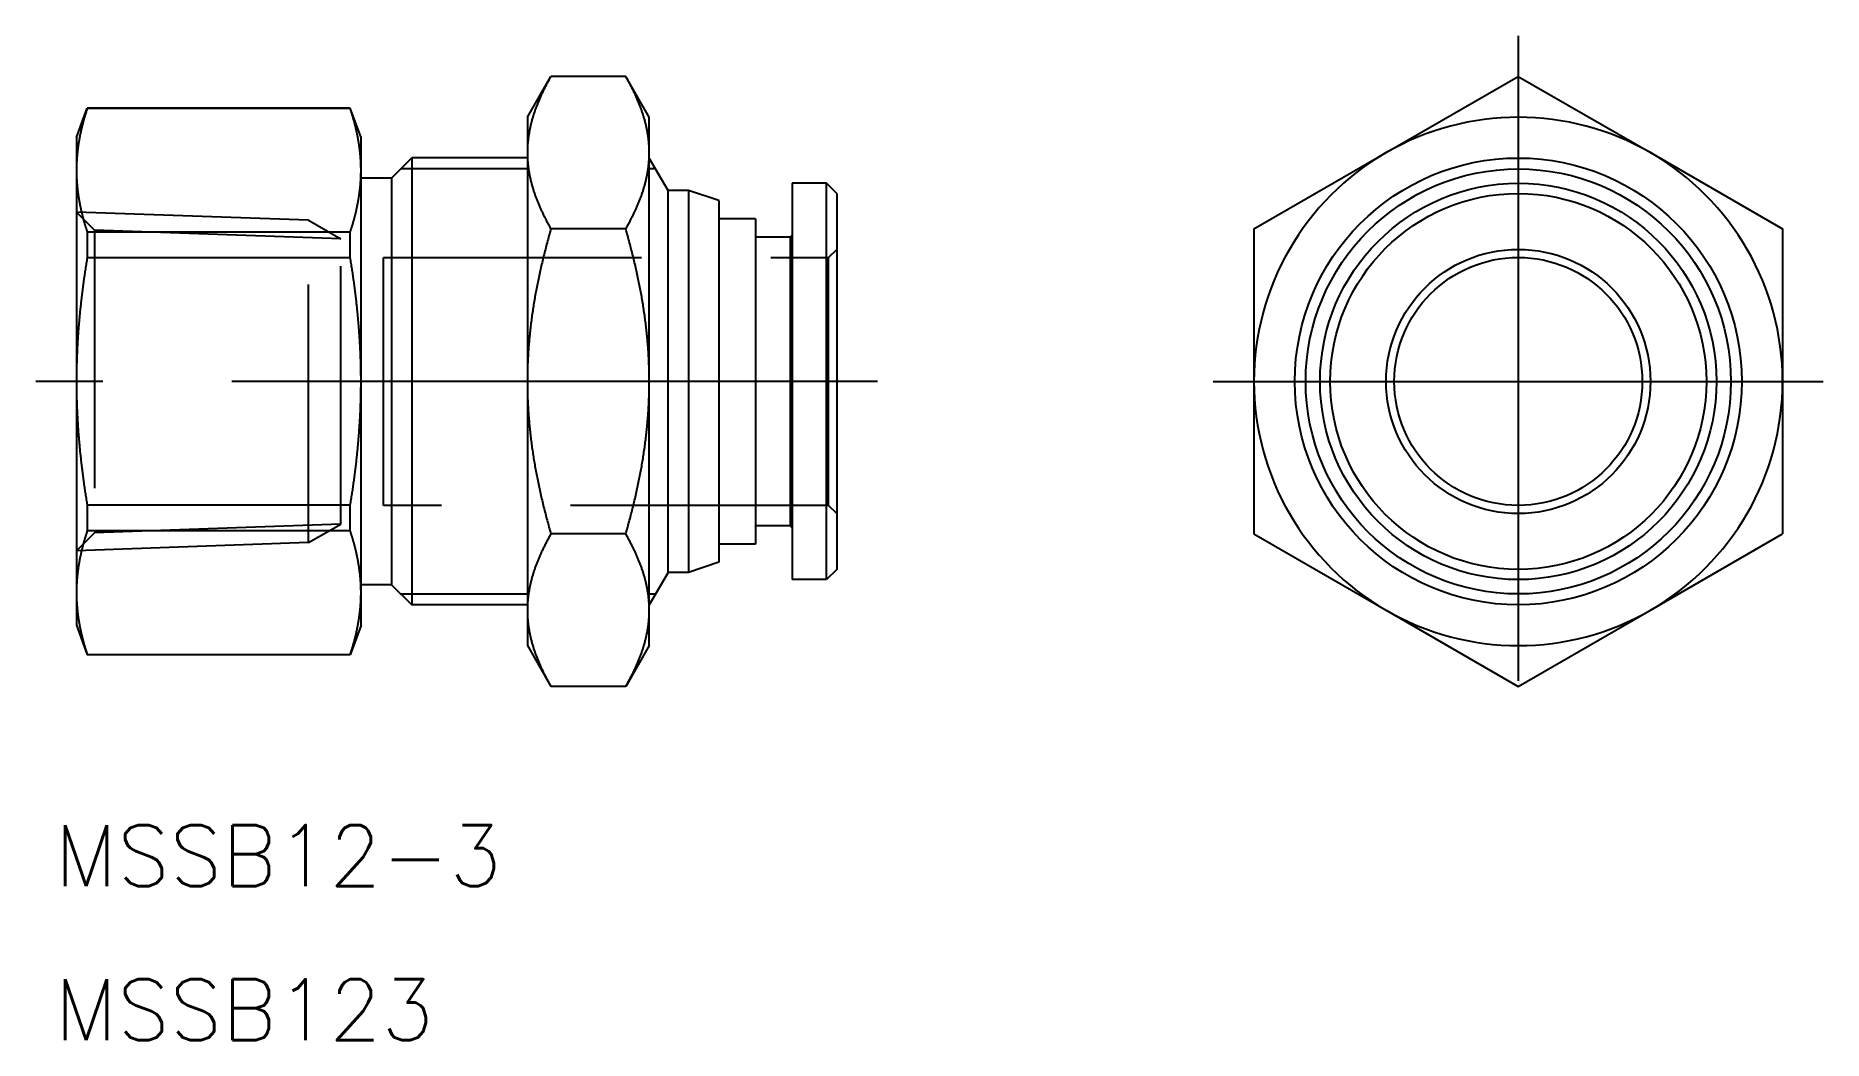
# Model space of a CAD drawing. Extents: x -2 to 85.9, y -32.4 to 17.
import ezdxf

# ---------------------------------------------------------------- set-up
doc = ezdxf.new("R2010")
doc.units = 0
doc.linetypes.add('CENTER', pattern=[50.8, 31.75, -6.35, 6.35, -6.35])
doc.linetypes.add('DASHED', pattern=[19.05, 12.7, -6.35])
doc.layers.get('0').update_dxf_attribs({"linetype": 'CONTINUOUS'})
doc.layers.add('CENTER', color=1, linetype='CENTER')
doc.styles.get("Standard").update_dxf_attribs({"font": 'txt.shx', "height": 3, "bigfont": 'bigfont.shx'})

msp = doc.modelspace()

# ---------------------------------------------------------------- texts
at = {"color": 7, "linetype": 'CONTINUOUS'}
for s, p in [('MSSB12-3', (-1.071, -24.83)), ('MSSB123', (-1.071, -32.418))]:
    msp.add_text(s, height=3, dxfattribs=at).set_placement(p)

# ---------------------------------------------------------------- linework, layer by layer
at = {"color": 7, "linetype": 'CONTINUOUS'}
for p, q in [((22.18, 13), (23.341, 15.011)), ((27.019, 15.011), (23.341, 15.011)), ((28.18, 13), (27.019, 15.011)), ((64.422, 11.258), (70.922, 15.011)), ((70.922, 15.011), (77.422, 11.258)), ((0, 12), (0.528, 13.45)), ((13.472, 13.45), (0.528, 13.45)), ((0.528, 13.45), (0.528, 13.43)), ((13.472, 13.43), (0.528, 13.43)), ((14, 12), (13.472, 13.45)), ((13.472, 13.43), (13.472, 13.45)), ((22.18, 13), (22.18, 11.258)), ((28.18, 11.258), (28.18, 13)), ((0, 12), (0, 10.392)), ((14, 10.392), (14, 12)), ((15.5, 10), (16.5, 11)), ((16.5, 11), (16.5, -11)), ((22.18, 11), (16.5, 11)), ((22.18, 11.258), (22.18, 0)), ((28.18, 0), (28.18, 11.258)), ((29.1, 9.4), (28.18, 10.993)), ((57.922, 7.506), (64.422, 11.258)), ((77.422, 11.258), (83.922, 7.506)), ((0, 10.392), (0, 0)), ((14, 0), (14, 10.392)), ((15.5, 10), (14, 10)), ((15.5, 10), (15.5, -10)), ((35.2, 9.75), (35.2, -9.75)), ((36.9, 9.75), (35.2, 9.75)), ((36.9, -9.75), (36.9, 9.75)), ((37.4, 9.25), (36.9, 9.75)), ((29.1, -9.4), (29.1, 9.4)), ((30.1, 9.4), (29.1, 9.4)), ((30.1, 9.4), (30.1, -9.4)), ((31.6, 8.9), (30.1, 9.4)), ((31.6, 8.9), (31.6, -8.9)), ((37.4, 9.25), (37.4, -9.25)), ((33.4, 8), (31.6, 8)), ((33.4, 8), (33.4, -8)), ((0.528, 7.355), (13.472, 7.355)), ((0.528, 7.355), (0.528, 6.075)), ((13.472, 6.075), (13.472, 7.355)), ((27.019, 7.506), (23.341, 7.506)), ((35.1, 7.1), (33.4, 7.1)), ((35.1, 7.1), (35.2, 7.2)), ((35.1, 7.1), (35.1, -7.1)), ((57.922, 7.506), (57.922, 0)), ((83.922, 7.506), (83.922, 0)), ((13.472, 6.075), (0.528, 6.075)), ((0, 0), (0, -10.392)), ((14, -10.392), (14, 0)), ((22.18, 0), (22.18, -11.258)), ((28.18, -11.258), (28.18, 0)), ((57.922, 0), (57.922, -7.506)), ((83.922, 0), (83.922, -7.506)), ((0.528, -6.075), (13.472, -6.075)), ((0.528, -6.075), (0.528, -7.355)), ((13.472, -7.355), (13.472, -6.075)), ((13.472, -7.355), (0.528, -7.355)), ((27.019, -7.506), (23.341, -7.506)), ((35.1, -7.1), (33.4, -7.1)), ((35.1, -7.1), (35.2, -7.2)), ((57.922, -7.506), (64.422, -11.258)), ((77.422, -11.258), (83.922, -7.506)), ((33.4, -8), (31.6, -8)), ((29.1, -9.4), (28.18, -10.993)), ((30.1, -9.4), (29.1, -9.4)), ((31.6, -8.9), (30.1, -9.4)), ((37.4, -9.25), (36.9, -9.75)), ((0, -10.392), (0, -12)), ((15.5, -10), (14, -10)), ((14, -12), (14, -10.392)), ((15.5, -10), (16.5, -11)), ((36.9, -9.75), (35.2, -9.75)), ((22.18, -11), (16.5, -11)), ((22.18, -11.258), (22.18, -13)), ((28.18, -13), (28.18, -11.258)), ((64.422, -11.258), (70.922, -15.011)), ((70.922, -15.011), (77.422, -11.258)), ((0, -12), (0.528, -13.45)), ((14, -12), (13.472, -13.45)), ((22.18, -13), (23.341, -15.011)), ((28.18, -13), (27.019, -15.011)), ((0.528, -13.43), (13.472, -13.43)), ((0.528, -13.43), (0.528, -13.45)), ((13.472, -13.45), (0.528, -13.45)), ((13.472, -13.45), (13.472, -13.43)), ((27.019, -15.011), (23.341, -15.011))]:
    msp.add_line(p, q, dxfattribs=at)
at = {"color": 3, "linetype": 'CONTINUOUS'}
for p, q in [((22.18, 10.458), (15.958, 10.458)), ((28.489, 10.458), (28.18, 10.458)), ((22.18, -10.459), (15.958, -10.459)), ((28.489, -10.459), (28.18, -10.459))]:
    msp.add_line(p, q, dxfattribs=at)
at = {"color": 3, "linetype": 'DASHED'}
for p, q in [((11.422, 7.932), (0, 8.331)), ((0.887, 7.444), (0, 8.331)), ((11.422, -7.932), (11.422, 7.932)), ((11.422, 7.932), (13, 7.021)), ((13, 7.021), (0.887, 7.444)), ((0.887, 7.444), (0.887, -7.444)), ((13, -7.021), (13, 7.021)), ((37, 6.1), (37.4, 6.5)), ((15.1, 6.1), (37, 6.1)), ((15.1, -6.1), (15.1, 6.1)), ((37, -6.1), (37, 6.1)), ((37, -6.1), (15.1, -6.1)), ((37.4, -6.5), (37, -6.1)), ((13, -7.021), (0.887, -7.444)), ((11.422, -7.932), (13, -7.021)), ((0.887, -7.444), (0, -8.331)), ((11.422, -7.932), (0, -8.331))]:
    msp.add_line(p, q, dxfattribs=at)
at = {"color": 7}
for points in [[(23.341, 15.011, 0), (23.317, 14.968, 0), (23.292, 14.926, 0), (23.268, 14.883, 0), (23.244, 14.841, 0), (23.221, 14.798, 0), (23.198, 14.756, 0), (23.175, 14.714, 0), (23.152, 14.672, 0), (23.13, 14.63, 0), (23.108, 14.589, 0), (23.086, 14.547, 0), (23.065, 14.506, 0), (23.043, 14.464, 0), (23.022, 14.423, 0), (23.002, 14.382, 0), (22.981, 14.341, 0), (22.961, 14.3, 0), (22.941, 14.259, 0), (22.922, 14.218, 0), (22.902, 14.178, 0), (22.883, 14.137, 0), (22.864, 14.097, 0), (22.846, 14.056, 0), (22.828, 14.016, 0), (22.809, 13.976, 0), (22.792, 13.936, 0), (22.774, 13.896, 0), (22.757, 13.856, 0), (22.74, 13.816, 0), (22.723, 13.776, 0), (22.707, 13.736, 0), (22.691, 13.696, 0), (22.675, 13.657, 0), (22.659, 13.617, 0), (22.643, 13.578, 0), (22.628, 13.538, 0), (22.613, 13.499, 0), (22.599, 13.46, 0), (22.584, 13.421, 0), (22.57, 13.381, 0), (22.556, 13.342, 0), (22.543, 13.303, 0), (22.529, 13.264, 0), (22.516, 13.225, 0), (22.503, 13.186, 0), (22.491, 13.147, 0), (22.478, 13.108, 0), (22.466, 13.07, 0), (22.454, 13.031, 0), (22.442, 12.992, 0), (22.431, 12.954, 0), (22.42, 12.915, 0), (22.409, 12.876, 0), (22.398, 12.838, 0), (22.388, 12.799, 0), (22.378, 12.761, 0), (22.368, 12.722, 0), (22.358, 12.684, 0), (22.349, 12.645, 0), (22.34, 12.607, 0), (22.331, 12.568, 0), (22.322, 12.53, 0), (22.314, 12.491, 0), (22.306, 12.453, 0), (22.298, 12.415, 0), (22.29, 12.376, 0), (22.283, 12.338, 0), (22.276, 12.3, 0), (22.269, 12.261, 0), (22.262, 12.223, 0), (22.256, 12.184, 0), (22.25, 12.146, 0), (22.244, 12.108, 0), (22.238, 12.069, 0), (22.233, 12.031, 0), (22.228, 11.993, 0), (22.223, 11.954, 0), (22.218, 11.916, 0), (22.214, 11.877, 0), (22.21, 11.839, 0), (22.206, 11.8, 0), (22.203, 11.762, 0), (22.199, 11.723, 0), (22.196, 11.685, 0), (22.193, 11.646, 0), (22.191, 11.608, 0), (22.189, 11.569, 0), (22.187, 11.53, 0), (22.185, 11.492, 0), (22.183, 11.453, 0), (22.182, 11.414, 0), (22.181, 11.375, 0), (22.18, 11.336, 0), (22.18, 11.297, 0), (22.18, 11.258, 0)], [(28.18, 11.258, 0), (28.18, 11.297, 0), (28.18, 11.336, 0), (28.179, 11.375, 0), (28.178, 11.414, 0), (28.177, 11.453, 0), (28.175, 11.492, 0), (28.173, 11.53, 0), (28.171, 11.569, 0), (28.169, 11.608, 0), (28.167, 11.646, 0), (28.164, 11.685, 0), (28.161, 11.723, 0), (28.157, 11.762, 0), (28.154, 11.8, 0), (28.15, 11.839, 0), (28.146, 11.877, 0), (28.142, 11.916, 0), (28.137, 11.954, 0), (28.132, 11.993, 0), (28.127, 12.031, 0), (28.122, 12.069, 0), (28.116, 12.108, 0), (28.11, 12.146, 0), (28.104, 12.184, 0), (28.098, 12.223, 0), (28.091, 12.261, 0), (28.084, 12.3, 0), (28.077, 12.338, 0), (28.07, 12.376, 0), (28.062, 12.415, 0), (28.054, 12.453, 0), (28.046, 12.491, 0), (28.038, 12.53, 0), (28.029, 12.568, 0), (28.02, 12.607, 0), (28.011, 12.645, 0), (28.002, 12.684, 0), (27.992, 12.722, 0), (27.982, 12.761, 0), (27.972, 12.799, 0), (27.962, 12.838, 0), (27.951, 12.876, 0), (27.94, 12.915, 0), (27.929, 12.954, 0), (27.918, 12.992, 0), (27.906, 13.031, 0), (27.894, 13.07, 0), (27.882, 13.108, 0), (27.869, 13.147, 0), (27.857, 13.186, 0), (27.844, 13.225, 0), (27.831, 13.264, 0), (27.817, 13.303, 0), (27.804, 13.342, 0), (27.79, 13.381, 0), (27.776, 13.421, 0), (27.761, 13.46, 0), (27.747, 13.499, 0), (27.732, 13.538, 0), (27.716, 13.578, 0), (27.701, 13.617, 0), (27.685, 13.657, 0), (27.669, 13.696, 0), (27.653, 13.736, 0), (27.637, 13.776, 0), (27.62, 13.816, 0), (27.603, 13.856, 0), (27.586, 13.896, 0), (27.568, 13.936, 0), (27.55, 13.976, 0), (27.532, 14.016, 0), (27.514, 14.056, 0), (27.496, 14.097, 0), (27.477, 14.137, 0), (27.458, 14.178, 0), (27.438, 14.218, 0), (27.419, 14.259, 0), (27.399, 14.3, 0), (27.379, 14.341, 0), (27.358, 14.382, 0), (27.338, 14.423, 0), (27.317, 14.464, 0), (27.295, 14.506, 0), (27.274, 14.547, 0), (27.252, 14.589, 0), (27.23, 14.63, 0), (27.208, 14.672, 0), (27.185, 14.714, 0), (27.162, 14.756, 0), (27.139, 14.798, 0), (27.116, 14.841, 0), (27.092, 14.883, 0), (27.068, 14.926, 0), (27.044, 14.968, 0), (27.019, 15.011, 0)], [(0.528, 13.43, 0), (0.517, 13.395, 0), (0.505, 13.361, 0), (0.494, 13.327, 0), (0.484, 13.293, 0), (0.473, 13.259, 0), (0.462, 13.225, 0), (0.452, 13.191, 0), (0.442, 13.158, 0), (0.431, 13.124, 0), (0.421, 13.09, 0), (0.411, 13.057, 0), (0.402, 13.023, 0), (0.392, 12.99, 0), (0.382, 12.957, 0), (0.373, 12.924, 0), (0.363, 12.891, 0), (0.354, 12.857, 0), (0.345, 12.825, 0), (0.336, 12.792, 0), (0.327, 12.759, 0), (0.319, 12.726, 0), (0.31, 12.693, 0), (0.302, 12.661, 0), (0.293, 12.628, 0), (0.285, 12.595, 0), (0.277, 12.563, 0), (0.269, 12.531, 0), (0.261, 12.498, 0), (0.253, 12.466, 0), (0.246, 12.434, 0), (0.238, 12.402, 0), (0.231, 12.369, 0), (0.224, 12.337, 0), (0.217, 12.305, 0), (0.21, 12.273, 0), (0.203, 12.241, 0), (0.196, 12.209, 0), (0.189, 12.177, 0), (0.183, 12.146, 0), (0.176, 12.114, 0), (0.17, 12.082, 0), (0.164, 12.05, 0), (0.158, 12.019, 0), (0.152, 11.987, 0), (0.146, 11.955, 0), (0.14, 11.924, 0), (0.134, 11.892, 0), (0.129, 11.861, 0), (0.123, 11.829, 0), (0.118, 11.798, 0), (0.113, 11.766, 0), (0.108, 11.735, 0), (0.103, 11.704, 0), (0.098, 11.672, 0), (0.094, 11.641, 0), (0.089, 11.61, 0), (0.085, 11.578, 0), (0.08, 11.547, 0), (0.076, 11.516, 0), (0.072, 11.485, 0), (0.068, 11.453, 0), (0.064, 11.422, 0), (0.06, 11.391, 0), (0.056, 11.36, 0), (0.053, 11.329, 0), (0.049, 11.297, 0), (0.046, 11.266, 0), (0.043, 11.235, 0), (0.04, 11.204, 0), (0.037, 11.173, 0), (0.034, 11.142, 0), (0.031, 11.111, 0), (0.029, 11.079, 0), (0.026, 11.048, 0), (0.024, 11.017, 0), (0.021, 10.986, 0), (0.019, 10.955, 0), (0.017, 10.924, 0), (0.015, 10.893, 0), (0.013, 10.861, 0), (0.012, 10.83, 0), (0.01, 10.799, 0), (0.009, 10.768, 0), (0.007, 10.737, 0), (0.006, 10.706, 0), (0.005, 10.674, 0), (0.004, 10.643, 0), (0.003, 10.612, 0), (0.002, 10.581, 0), (0.001, 10.549, 0), (0.001, 10.518, 0), (0.001, 10.486, 0), (0, 10.455, 0), (0, 10.424, 0), (0, 10.392, 0)], [(14, 10.392, 0), (14, 10.424, 0), (14, 10.455, 0), (13.999, 10.486, 0), (13.999, 10.518, 0), (13.998, 10.549, 0), (13.998, 10.581, 0), (13.997, 10.612, 0), (13.996, 10.643, 0), (13.995, 10.674, 0), (13.994, 10.706, 0), (13.993, 10.737, 0), (13.992, 10.768, 0), (13.99, 10.799, 0), (13.988, 10.83, 0), (13.987, 10.861, 0), (13.985, 10.893, 0), (13.983, 10.924, 0), (13.981, 10.955, 0), (13.979, 10.986, 0), (13.976, 11.017, 0), (13.974, 11.048, 0), (13.972, 11.079, 0), (13.969, 11.111, 0), (13.966, 11.142, 0), (13.963, 11.173, 0), (13.96, 11.204, 0), (13.957, 11.235, 0), (13.954, 11.266, 0), (13.951, 11.297, 0), (13.947, 11.329, 0), (13.944, 11.36, 0), (13.94, 11.391, 0), (13.936, 11.422, 0), (13.932, 11.453, 0), (13.928, 11.485, 0), (13.924, 11.516, 0), (13.92, 11.547, 0), (13.915, 11.578, 0), (13.911, 11.61, 0), (13.906, 11.641, 0), (13.902, 11.672, 0), (13.897, 11.704, 0), (13.892, 11.735, 0), (13.887, 11.766, 0), (13.882, 11.798, 0), (13.877, 11.829, 0), (13.871, 11.861, 0), (13.866, 11.892, 0), (13.86, 11.924, 0), (13.854, 11.955, 0), (13.848, 11.987, 0), (13.842, 12.019, 0), (13.836, 12.05, 0), (13.83, 12.082, 0), (13.824, 12.114, 0), (13.817, 12.146, 0), (13.811, 12.177, 0), (13.804, 12.209, 0), (13.797, 12.241, 0), (13.79, 12.273, 0), (13.783, 12.305, 0), (13.776, 12.337, 0), (13.769, 12.369, 0), (13.762, 12.402, 0), (13.754, 12.434, 0), (13.746, 12.466, 0), (13.739, 12.498, 0), (13.731, 12.531, 0), (13.723, 12.563, 0), (13.715, 12.595, 0), (13.707, 12.628, 0), (13.698, 12.661, 0), (13.69, 12.693, 0), (13.681, 12.726, 0), (13.673, 12.759, 0), (13.664, 12.792, 0), (13.655, 12.825, 0), (13.646, 12.857, 0), (13.636, 12.891, 0), (13.627, 12.924, 0), (13.618, 12.957, 0), (13.608, 12.99, 0), (13.598, 13.023, 0), (13.589, 13.057, 0), (13.579, 13.09, 0), (13.569, 13.124, 0), (13.559, 13.158, 0), (13.548, 13.191, 0), (13.538, 13.225, 0), (13.527, 13.259, 0), (13.516, 13.293, 0), (13.506, 13.327, 0), (13.495, 13.361, 0), (13.483, 13.395, 0), (13.472, 13.43, 0)], [(22.18, 11.258, 0), (22.18, 11.219, 0), (22.18, 11.18, 0), (22.181, 11.142, 0), (22.182, 11.103, 0), (22.183, 11.064, 0), (22.185, 11.025, 0), (22.187, 10.986, 0), (22.189, 10.948, 0), (22.191, 10.909, 0), (22.193, 10.87, 0), (22.196, 10.832, 0), (22.199, 10.793, 0), (22.203, 10.755, 0), (22.206, 10.716, 0), (22.21, 10.678, 0), (22.214, 10.639, 0), (22.218, 10.601, 0), (22.223, 10.562, 0), (22.228, 10.524, 0), (22.233, 10.486, 0), (22.238, 10.447, 0), (22.244, 10.409, 0), (22.25, 10.37, 0), (22.256, 10.332, 0), (22.262, 10.294, 0), (22.269, 10.255, 0), (22.276, 10.217, 0), (22.283, 10.179, 0), (22.29, 10.14, 0), (22.298, 10.102, 0), (22.306, 10.064, 0), (22.314, 10.025, 0), (22.322, 9.987, 0), (22.331, 9.948, 0), (22.34, 9.91, 0), (22.349, 9.872, 0), (22.358, 9.833, 0), (22.368, 9.795, 0), (22.378, 9.756, 0), (22.388, 9.718, 0), (22.398, 9.679, 0), (22.409, 9.64, 0), (22.42, 9.602, 0), (22.431, 9.563, 0), (22.442, 9.524, 0), (22.454, 9.486, 0), (22.466, 9.447, 0), (22.478, 9.408, 0), (22.491, 9.369, 0), (22.503, 9.33, 0), (22.516, 9.292, 0), (22.529, 9.253, 0), (22.543, 9.214, 0), (22.556, 9.174, 0), (22.57, 9.135, 0), (22.584, 9.096, 0), (22.599, 9.057, 0), (22.613, 9.018, 0), (22.628, 8.978, 0), (22.643, 8.939, 0), (22.659, 8.899, 0), (22.675, 8.86, 0), (22.691, 8.82, 0), (22.707, 8.781, 0), (22.723, 8.741, 0), (22.74, 8.701, 0), (22.757, 8.661, 0), (22.774, 8.621, 0), (22.792, 8.581, 0), (22.809, 8.541, 0), (22.828, 8.501, 0), (22.846, 8.46, 0), (22.864, 8.42, 0), (22.883, 8.38, 0), (22.902, 8.339, 0), (22.922, 8.298, 0), (22.941, 8.258, 0), (22.961, 8.217, 0), (22.981, 8.176, 0), (23.002, 8.135, 0), (23.022, 8.094, 0), (23.043, 8.052, 0), (23.065, 8.011, 0), (23.086, 7.969, 0), (23.108, 7.928, 0), (23.13, 7.886, 0), (23.152, 7.844, 0), (23.175, 7.802, 0), (23.198, 7.76, 0), (23.221, 7.718, 0), (23.244, 7.676, 0), (23.268, 7.634, 0), (23.292, 7.591, 0), (23.317, 7.548, 0), (23.341, 7.506, 0)], [(27.019, 7.506, 0), (27.044, 7.548, 0), (27.068, 7.591, 0), (27.092, 7.634, 0), (27.116, 7.676, 0), (27.139, 7.718, 0), (27.162, 7.76, 0), (27.185, 7.802, 0), (27.208, 7.844, 0), (27.23, 7.886, 0), (27.252, 7.928, 0), (27.274, 7.969, 0), (27.295, 8.011, 0), (27.317, 8.052, 0), (27.338, 8.094, 0), (27.358, 8.135, 0), (27.379, 8.176, 0), (27.399, 8.217, 0), (27.419, 8.258, 0), (27.438, 8.298, 0), (27.458, 8.339, 0), (27.477, 8.38, 0), (27.496, 8.42, 0), (27.514, 8.46, 0), (27.532, 8.501, 0), (27.55, 8.541, 0), (27.568, 8.581, 0), (27.586, 8.621, 0), (27.603, 8.661, 0), (27.62, 8.701, 0), (27.637, 8.741, 0), (27.653, 8.781, 0), (27.669, 8.82, 0), (27.685, 8.86, 0), (27.701, 8.899, 0), (27.716, 8.939, 0), (27.732, 8.978, 0), (27.747, 9.018, 0), (27.761, 9.057, 0), (27.776, 9.096, 0), (27.79, 9.135, 0), (27.804, 9.174, 0), (27.817, 9.214, 0), (27.831, 9.253, 0), (27.844, 9.292, 0), (27.857, 9.33, 0), (27.869, 9.369, 0), (27.882, 9.408, 0), (27.894, 9.447, 0), (27.906, 9.486, 0), (27.918, 9.524, 0), (27.929, 9.563, 0), (27.94, 9.602, 0), (27.951, 9.64, 0), (27.962, 9.679, 0), (27.972, 9.718, 0), (27.982, 9.756, 0), (27.992, 9.795, 0), (28.002, 9.833, 0), (28.011, 9.872, 0), (28.02, 9.91, 0), (28.029, 9.948, 0), (28.038, 9.987, 0), (28.046, 10.025, 0), (28.054, 10.064, 0), (28.062, 10.102, 0), (28.07, 10.14, 0), (28.077, 10.179, 0), (28.084, 10.217, 0), (28.091, 10.255, 0), (28.098, 10.294, 0), (28.104, 10.332, 0), (28.11, 10.37, 0), (28.116, 10.409, 0), (28.122, 10.447, 0), (28.127, 10.486, 0), (28.132, 10.524, 0), (28.137, 10.562, 0), (28.142, 10.601, 0), (28.146, 10.639, 0), (28.15, 10.678, 0), (28.154, 10.716, 0), (28.157, 10.755, 0), (28.161, 10.793, 0), (28.164, 10.832, 0), (28.167, 10.87, 0), (28.169, 10.909, 0), (28.171, 10.948, 0), (28.173, 10.986, 0), (28.175, 11.025, 0), (28.177, 11.064, 0), (28.178, 11.103, 0), (28.179, 11.142, 0), (28.18, 11.18, 0), (28.18, 11.219, 0), (28.18, 11.258, 0)], [(0, 10.392, 0), (0, 10.361, 0), (0, 10.329, 0), (0.001, 10.298, 0), (0.001, 10.267, 0), (0.001, 10.235, 0), (0.002, 10.204, 0), (0.003, 10.173, 0), (0.004, 10.142, 0), (0.005, 10.11, 0), (0.006, 10.079, 0), (0.007, 10.048, 0), (0.009, 10.017, 0), (0.01, 9.986, 0), (0.012, 9.954, 0), (0.013, 9.923, 0), (0.015, 9.892, 0), (0.017, 9.861, 0), (0.019, 9.83, 0), (0.021, 9.799, 0), (0.024, 9.767, 0), (0.026, 9.736, 0), (0.029, 9.705, 0), (0.031, 9.674, 0), (0.034, 9.643, 0), (0.037, 9.612, 0), (0.04, 9.581, 0), (0.043, 9.55, 0), (0.046, 9.518, 0), (0.049, 9.487, 0), (0.053, 9.456, 0), (0.056, 9.425, 0), (0.06, 9.394, 0), (0.064, 9.363, 0), (0.068, 9.331, 0), (0.072, 9.3, 0), (0.076, 9.269, 0), (0.08, 9.238, 0), (0.085, 9.206, 0), (0.089, 9.175, 0), (0.094, 9.144, 0), (0.098, 9.112, 0), (0.103, 9.081, 0), (0.108, 9.05, 0), (0.113, 9.018, 0), (0.118, 8.987, 0), (0.123, 8.955, 0), (0.129, 8.924, 0), (0.134, 8.892, 0), (0.14, 8.861, 0), (0.146, 8.829, 0), (0.152, 8.798, 0), (0.158, 8.766, 0), (0.164, 8.734, 0), (0.17, 8.703, 0), (0.176, 8.671, 0), (0.183, 8.639, 0), (0.189, 8.607, 0), (0.196, 8.575, 0), (0.203, 8.543, 0), (0.21, 8.511, 0), (0.217, 8.479, 0), (0.224, 8.447, 0), (0.231, 8.415, 0), (0.238, 8.383, 0), (0.246, 8.351, 0), (0.253, 8.319, 0), (0.261, 8.286, 0), (0.269, 8.254, 0), (0.277, 8.222, 0), (0.285, 8.189, 0), (0.293, 8.157, 0), (0.302, 8.124, 0), (0.31, 8.091, 0), (0.319, 8.059, 0), (0.327, 8.026, 0), (0.336, 7.993, 0), (0.345, 7.96, 0), (0.354, 7.927, 0), (0.363, 7.894, 0), (0.373, 7.861, 0), (0.382, 7.828, 0), (0.392, 7.794, 0), (0.402, 7.761, 0), (0.411, 7.728, 0), (0.421, 7.694, 0), (0.431, 7.661, 0), (0.442, 7.627, 0), (0.452, 7.593, 0), (0.462, 7.56, 0), (0.473, 7.526, 0), (0.484, 7.492, 0), (0.494, 7.458, 0), (0.505, 7.423, 0), (0.517, 7.389, 0), (0.528, 7.355, 0)], [(13.472, 7.355, 0), (13.483, 7.389, 0), (13.495, 7.423, 0), (13.506, 7.458, 0), (13.516, 7.492, 0), (13.527, 7.526, 0), (13.538, 7.56, 0), (13.548, 7.593, 0), (13.559, 7.627, 0), (13.569, 7.661, 0), (13.579, 7.694, 0), (13.589, 7.728, 0), (13.598, 7.761, 0), (13.608, 7.794, 0), (13.618, 7.828, 0), (13.627, 7.861, 0), (13.636, 7.894, 0), (13.646, 7.927, 0), (13.655, 7.96, 0), (13.664, 7.993, 0), (13.673, 8.026, 0), (13.681, 8.059, 0), (13.69, 8.091, 0), (13.698, 8.124, 0), (13.707, 8.157, 0), (13.715, 8.189, 0), (13.723, 8.222, 0), (13.731, 8.254, 0), (13.739, 8.286, 0), (13.746, 8.319, 0), (13.754, 8.351, 0), (13.762, 8.383, 0), (13.769, 8.415, 0), (13.776, 8.447, 0), (13.783, 8.479, 0), (13.79, 8.511, 0), (13.797, 8.543, 0), (13.804, 8.575, 0), (13.811, 8.607, 0), (13.817, 8.639, 0), (13.824, 8.671, 0), (13.83, 8.703, 0), (13.836, 8.734, 0), (13.842, 8.766, 0), (13.848, 8.798, 0), (13.854, 8.829, 0), (13.86, 8.861, 0), (13.866, 8.892, 0), (13.871, 8.924, 0), (13.877, 8.955, 0), (13.882, 8.987, 0), (13.887, 9.018, 0), (13.892, 9.05, 0), (13.897, 9.081, 0), (13.902, 9.112, 0), (13.906, 9.144, 0), (13.911, 9.175, 0), (13.915, 9.206, 0), (13.92, 9.238, 0), (13.924, 9.269, 0), (13.928, 9.3, 0), (13.932, 9.331, 0), (13.936, 9.363, 0), (13.94, 9.394, 0), (13.944, 9.425, 0), (13.947, 9.456, 0), (13.951, 9.487, 0), (13.954, 9.518, 0), (13.957, 9.55, 0), (13.96, 9.581, 0), (13.963, 9.612, 0), (13.966, 9.643, 0), (13.969, 9.674, 0), (13.972, 9.705, 0), (13.974, 9.736, 0), (13.976, 9.767, 0), (13.979, 9.799, 0), (13.981, 9.83, 0), (13.983, 9.861, 0), (13.985, 9.892, 0), (13.987, 9.923, 0), (13.988, 9.954, 0), (13.99, 9.986, 0), (13.992, 10.017, 0), (13.993, 10.048, 0), (13.994, 10.079, 0), (13.995, 10.11, 0), (13.996, 10.142, 0), (13.997, 10.173, 0), (13.998, 10.204, 0), (13.998, 10.235, 0), (13.999, 10.267, 0), (13.999, 10.298, 0), (14, 10.329, 0), (14, 10.361, 0), (14, 10.392, 0)], [(23.341, 7.506, 0), (23.317, 7.42, 0), (23.292, 7.335, 0), (23.268, 7.25, 0), (23.244, 7.165, 0), (23.221, 7.08, 0), (23.198, 6.996, 0), (23.175, 6.912, 0), (23.152, 6.828, 0), (23.13, 6.744, 0), (23.108, 6.661, 0), (23.086, 6.578, 0), (23.065, 6.495, 0), (23.043, 6.412, 0), (23.022, 6.33, 0), (23.002, 6.247, 0), (22.981, 6.165, 0), (22.961, 6.083, 0), (22.941, 6.002, 0), (22.922, 5.92, 0), (22.902, 5.839, 0), (22.883, 5.758, 0), (22.864, 5.677, 0), (22.846, 5.596, 0), (22.828, 5.515, 0), (22.809, 5.435, 0), (22.792, 5.355, 0), (22.774, 5.274, 0), (22.757, 5.195, 0), (22.74, 5.115, 0), (22.723, 5.035, 0), (22.707, 4.956, 0), (22.691, 4.876, 0), (22.675, 4.797, 0), (22.659, 4.718, 0), (22.643, 4.639, 0), (22.628, 4.56, 0), (22.613, 4.481, 0), (22.599, 4.403, 0), (22.584, 4.324, 0), (22.57, 4.246, 0), (22.556, 4.168, 0), (22.543, 4.09, 0), (22.529, 4.012, 0), (22.516, 3.934, 0), (22.503, 3.856, 0), (22.491, 3.778, 0), (22.478, 3.7, 0), (22.466, 3.623, 0), (22.454, 3.545, 0), (22.442, 3.468, 0), (22.431, 3.39, 0), (22.42, 3.313, 0), (22.409, 3.236, 0), (22.398, 3.159, 0), (22.388, 3.082, 0), (22.378, 3.005, 0), (22.368, 2.927, 0), (22.358, 2.851, 0), (22.349, 2.774, 0), (22.34, 2.697, 0), (22.331, 2.62, 0), (22.322, 2.543, 0), (22.314, 2.466, 0), (22.306, 2.389, 0), (22.298, 2.313, 0), (22.29, 2.236, 0), (22.283, 2.159, 0), (22.276, 2.083, 0), (22.269, 2.006, 0), (22.262, 1.929, 0), (22.256, 1.852, 0), (22.25, 1.776, 0), (22.244, 1.699, 0), (22.238, 1.622, 0), (22.233, 1.545, 0), (22.228, 1.469, 0), (22.223, 1.392, 0), (22.218, 1.315, 0), (22.214, 1.238, 0), (22.21, 1.161, 0), (22.206, 1.084, 0), (22.203, 1.007, 0), (22.199, 0.93, 0), (22.196, 0.853, 0), (22.193, 0.776, 0), (22.191, 0.699, 0), (22.189, 0.621, 0), (22.187, 0.544, 0), (22.185, 0.466, 0), (22.183, 0.389, 0), (22.182, 0.311, 0), (22.181, 0.234, 0), (22.18, 0.156, 0), (22.18, 0.078, 0), (22.18, 0, 0)], [(28.18, 0, 0), (28.18, 0.078, 0), (28.18, 0.156, 0), (28.179, 0.234, 0), (28.178, 0.311, 0), (28.177, 0.389, 0), (28.175, 0.466, 0), (28.173, 0.544, 0), (28.171, 0.621, 0), (28.169, 0.699, 0), (28.167, 0.776, 0), (28.164, 0.853, 0), (28.161, 0.93, 0), (28.157, 1.007, 0), (28.154, 1.084, 0), (28.15, 1.161, 0), (28.146, 1.238, 0), (28.142, 1.315, 0), (28.137, 1.392, 0), (28.132, 1.469, 0), (28.127, 1.545, 0), (28.122, 1.622, 0), (28.116, 1.699, 0), (28.11, 1.776, 0), (28.104, 1.852, 0), (28.098, 1.929, 0), (28.091, 2.006, 0), (28.084, 2.083, 0), (28.077, 2.159, 0), (28.07, 2.236, 0), (28.062, 2.313, 0), (28.054, 2.389, 0), (28.046, 2.466, 0), (28.038, 2.543, 0), (28.029, 2.62, 0), (28.02, 2.697, 0), (28.011, 2.774, 0), (28.002, 2.851, 0), (27.992, 2.927, 0), (27.982, 3.005, 0), (27.972, 3.082, 0), (27.962, 3.159, 0), (27.951, 3.236, 0), (27.94, 3.313, 0), (27.929, 3.39, 0), (27.918, 3.468, 0), (27.906, 3.545, 0), (27.894, 3.623, 0), (27.882, 3.7, 0), (27.869, 3.778, 0), (27.857, 3.856, 0), (27.844, 3.934, 0), (27.831, 4.012, 0), (27.817, 4.09, 0), (27.804, 4.168, 0), (27.79, 4.246, 0), (27.776, 4.324, 0), (27.761, 4.403, 0), (27.747, 4.481, 0), (27.732, 4.56, 0), (27.716, 4.639, 0), (27.701, 4.718, 0), (27.685, 4.797, 0), (27.669, 4.876, 0), (27.653, 4.956, 0), (27.637, 5.035, 0), (27.62, 5.115, 0), (27.603, 5.195, 0), (27.586, 5.274, 0), (27.568, 5.355, 0), (27.55, 5.435, 0), (27.532, 5.515, 0), (27.514, 5.596, 0), (27.496, 5.677, 0), (27.477, 5.758, 0), (27.458, 5.839, 0), (27.438, 5.92, 0), (27.419, 6.002, 0), (27.399, 6.083, 0), (27.379, 6.165, 0), (27.358, 6.247, 0), (27.338, 6.33, 0), (27.317, 6.412, 0), (27.295, 6.495, 0), (27.274, 6.578, 0), (27.252, 6.661, 0), (27.23, 6.744, 0), (27.208, 6.828, 0), (27.185, 6.912, 0), (27.162, 6.996, 0), (27.139, 7.08, 0), (27.116, 7.165, 0), (27.092, 7.25, 0), (27.068, 7.335, 0), (27.044, 7.42, 0), (27.019, 7.506, 0)], [(0.528, 6.075, 0), (0.517, 6.006, 0), (0.505, 5.938, 0), (0.494, 5.869, 0), (0.484, 5.801, 0), (0.473, 5.733, 0), (0.462, 5.666, 0), (0.452, 5.598, 0), (0.442, 5.53, 0), (0.431, 5.463, 0), (0.421, 5.396, 0), (0.411, 5.329, 0), (0.402, 5.262, 0), (0.392, 5.196, 0), (0.382, 5.129, 0), (0.373, 5.063, 0), (0.363, 4.997, 0), (0.354, 4.93, 0), (0.345, 4.864, 0), (0.336, 4.799, 0), (0.327, 4.733, 0), (0.319, 4.667, 0), (0.31, 4.602, 0), (0.302, 4.537, 0), (0.293, 4.471, 0), (0.285, 4.406, 0), (0.277, 4.341, 0), (0.269, 4.277, 0), (0.261, 4.212, 0), (0.253, 4.147, 0), (0.246, 4.083, 0), (0.238, 4.018, 0), (0.231, 3.954, 0), (0.224, 3.89, 0), (0.217, 3.826, 0), (0.21, 3.762, 0), (0.203, 3.698, 0), (0.196, 3.634, 0), (0.189, 3.57, 0), (0.183, 3.506, 0), (0.176, 3.443, 0), (0.17, 3.379, 0), (0.164, 3.316, 0), (0.158, 3.253, 0), (0.152, 3.189, 0), (0.146, 3.126, 0), (0.14, 3.063, 0), (0.134, 3, 0), (0.129, 2.937, 0), (0.123, 2.874, 0), (0.118, 2.811, 0), (0.113, 2.748, 0), (0.108, 2.685, 0), (0.103, 2.622, 0), (0.098, 2.56, 0), (0.094, 2.497, 0), (0.089, 2.434, 0), (0.085, 2.372, 0), (0.08, 2.309, 0), (0.076, 2.247, 0), (0.072, 2.184, 0), (0.068, 2.122, 0), (0.064, 2.06, 0), (0.06, 1.997, 0), (0.056, 1.935, 0), (0.053, 1.872, 0), (0.049, 1.81, 0), (0.046, 1.748, 0), (0.043, 1.686, 0), (0.04, 1.623, 0), (0.037, 1.561, 0), (0.034, 1.499, 0), (0.031, 1.436, 0), (0.029, 1.374, 0), (0.026, 1.312, 0), (0.024, 1.25, 0), (0.021, 1.187, 0), (0.019, 1.125, 0), (0.017, 1.063, 0), (0.015, 1.001, 0), (0.013, 0.938, 0), (0.012, 0.876, 0), (0.01, 0.814, 0), (0.009, 0.751, 0), (0.007, 0.689, 0), (0.006, 0.626, 0), (0.005, 0.564, 0), (0.004, 0.501, 0), (0.003, 0.439, 0), (0.002, 0.376, 0), (0.001, 0.314, 0), (0.001, 0.251, 0), (0.001, 0.188, 0), (0, 0.126, 0), (0, 0.063, 0), (0, 0, 0)], [(14, 0, 0), (14, 0.063, 0), (14, 0.126, 0), (13.999, 0.188, 0), (13.999, 0.251, 0), (13.998, 0.314, 0), (13.998, 0.376, 0), (13.997, 0.439, 0), (13.996, 0.501, 0), (13.995, 0.564, 0), (13.994, 0.626, 0), (13.993, 0.689, 0), (13.992, 0.751, 0), (13.99, 0.814, 0), (13.988, 0.876, 0), (13.987, 0.938, 0), (13.985, 1.001, 0), (13.983, 1.063, 0), (13.981, 1.125, 0), (13.979, 1.187, 0), (13.976, 1.25, 0), (13.974, 1.312, 0), (13.972, 1.374, 0), (13.969, 1.436, 0), (13.966, 1.499, 0), (13.963, 1.561, 0), (13.96, 1.623, 0), (13.957, 1.686, 0), (13.954, 1.748, 0), (13.951, 1.81, 0), (13.947, 1.872, 0), (13.944, 1.935, 0), (13.94, 1.997, 0), (13.936, 2.06, 0), (13.932, 2.122, 0), (13.928, 2.184, 0), (13.924, 2.247, 0), (13.92, 2.309, 0), (13.915, 2.372, 0), (13.911, 2.434, 0), (13.906, 2.497, 0), (13.902, 2.56, 0), (13.897, 2.622, 0), (13.892, 2.685, 0), (13.887, 2.748, 0), (13.882, 2.811, 0), (13.877, 2.874, 0), (13.871, 2.937, 0), (13.866, 3, 0), (13.86, 3.063, 0), (13.854, 3.126, 0), (13.848, 3.189, 0), (13.842, 3.253, 0), (13.836, 3.316, 0), (13.83, 3.379, 0), (13.824, 3.443, 0), (13.817, 3.506, 0), (13.811, 3.57, 0), (13.804, 3.634, 0), (13.797, 3.698, 0), (13.79, 3.762, 0), (13.783, 3.826, 0), (13.776, 3.89, 0), (13.769, 3.954, 0), (13.762, 4.018, 0), (13.754, 4.083, 0), (13.746, 4.147, 0), (13.739, 4.212, 0), (13.731, 4.277, 0), (13.723, 4.341, 0), (13.715, 4.406, 0), (13.707, 4.471, 0), (13.698, 4.537, 0), (13.69, 4.602, 0), (13.681, 4.667, 0), (13.673, 4.733, 0), (13.664, 4.799, 0), (13.655, 4.864, 0), (13.646, 4.93, 0), (13.636, 4.997, 0), (13.627, 5.063, 0), (13.618, 5.129, 0), (13.608, 5.196, 0), (13.598, 5.262, 0), (13.589, 5.329, 0), (13.579, 5.396, 0), (13.569, 5.463, 0), (13.559, 5.53, 0), (13.548, 5.598, 0), (13.538, 5.666, 0), (13.527, 5.733, 0), (13.516, 5.801, 0), (13.506, 5.869, 0), (13.495, 5.938, 0), (13.483, 6.006, 0), (13.472, 6.075, 0)], [(0, 0, 0), (0, -0.063, 0), (0, -0.126, 0), (0.001, -0.188, 0), (0.001, -0.251, 0), (0.001, -0.314, 0), (0.002, -0.376, 0), (0.003, -0.439, 0), (0.004, -0.501, 0), (0.005, -0.564, 0), (0.006, -0.626, 0), (0.007, -0.689, 0), (0.009, -0.751, 0), (0.01, -0.814, 0), (0.012, -0.876, 0), (0.013, -0.938, 0), (0.015, -1.001, 0), (0.017, -1.063, 0), (0.019, -1.125, 0), (0.021, -1.187, 0), (0.024, -1.25, 0), (0.026, -1.312, 0), (0.029, -1.374, 0), (0.031, -1.436, 0), (0.034, -1.499, 0), (0.037, -1.561, 0), (0.04, -1.623, 0), (0.043, -1.686, 0), (0.046, -1.748, 0), (0.049, -1.81, 0), (0.053, -1.872, 0), (0.056, -1.935, 0), (0.06, -1.997, 0), (0.064, -2.06, 0), (0.068, -2.122, 0), (0.072, -2.184, 0), (0.076, -2.247, 0), (0.08, -2.309, 0), (0.085, -2.372, 0), (0.089, -2.434, 0), (0.094, -2.497, 0), (0.098, -2.56, 0), (0.103, -2.622, 0), (0.108, -2.685, 0), (0.113, -2.748, 0), (0.118, -2.811, 0), (0.123, -2.874, 0), (0.129, -2.937, 0), (0.134, -3, 0), (0.14, -3.063, 0), (0.146, -3.126, 0), (0.152, -3.189, 0), (0.158, -3.253, 0), (0.164, -3.316, 0), (0.17, -3.379, 0), (0.176, -3.443, 0), (0.183, -3.506, 0), (0.189, -3.57, 0), (0.196, -3.634, 0), (0.203, -3.698, 0), (0.21, -3.762, 0), (0.217, -3.826, 0), (0.224, -3.89, 0), (0.231, -3.954, 0), (0.238, -4.018, 0), (0.246, -4.083, 0), (0.253, -4.147, 0), (0.261, -4.212, 0), (0.269, -4.277, 0), (0.277, -4.341, 0), (0.285, -4.406, 0), (0.293, -4.471, 0), (0.302, -4.537, 0), (0.31, -4.602, 0), (0.319, -4.667, 0), (0.327, -4.733, 0), (0.336, -4.799, 0), (0.345, -4.864, 0), (0.354, -4.93, 0), (0.363, -4.997, 0), (0.373, -5.063, 0), (0.382, -5.129, 0), (0.392, -5.196, 0), (0.402, -5.262, 0), (0.411, -5.329, 0), (0.421, -5.396, 0), (0.431, -5.463, 0), (0.442, -5.53, 0), (0.452, -5.598, 0), (0.462, -5.666, 0), (0.473, -5.733, 0), (0.484, -5.801, 0), (0.494, -5.869, 0), (0.505, -5.938, 0), (0.517, -6.006, 0), (0.528, -6.075, 0)], [(13.472, -6.075, 0), (13.483, -6.006, 0), (13.495, -5.938, 0), (13.506, -5.869, 0), (13.516, -5.801, 0), (13.527, -5.733, 0), (13.538, -5.666, 0), (13.548, -5.598, 0), (13.559, -5.53, 0), (13.569, -5.463, 0), (13.579, -5.396, 0), (13.589, -5.329, 0), (13.598, -5.262, 0), (13.608, -5.196, 0), (13.618, -5.129, 0), (13.627, -5.063, 0), (13.636, -4.997, 0), (13.646, -4.93, 0), (13.655, -4.864, 0), (13.664, -4.799, 0), (13.673, -4.733, 0), (13.681, -4.667, 0), (13.69, -4.602, 0), (13.698, -4.537, 0), (13.707, -4.471, 0), (13.715, -4.406, 0), (13.723, -4.341, 0), (13.731, -4.277, 0), (13.739, -4.212, 0), (13.746, -4.147, 0), (13.754, -4.083, 0), (13.762, -4.018, 0), (13.769, -3.954, 0), (13.776, -3.89, 0), (13.783, -3.826, 0), (13.79, -3.762, 0), (13.797, -3.698, 0), (13.804, -3.634, 0), (13.811, -3.57, 0), (13.817, -3.506, 0), (13.824, -3.443, 0), (13.83, -3.379, 0), (13.836, -3.316, 0), (13.842, -3.253, 0), (13.848, -3.189, 0), (13.854, -3.126, 0), (13.86, -3.063, 0), (13.866, -3, 0), (13.871, -2.937, 0), (13.877, -2.874, 0), (13.882, -2.811, 0), (13.887, -2.748, 0), (13.892, -2.685, 0), (13.897, -2.622, 0), (13.902, -2.56, 0), (13.906, -2.497, 0), (13.911, -2.434, 0), (13.915, -2.372, 0), (13.92, -2.309, 0), (13.924, -2.247, 0), (13.928, -2.184, 0), (13.932, -2.122, 0), (13.936, -2.06, 0), (13.94, -1.997, 0), (13.944, -1.935, 0), (13.947, -1.872, 0), (13.951, -1.81, 0), (13.954, -1.748, 0), (13.957, -1.686, 0), (13.96, -1.623, 0), (13.963, -1.561, 0), (13.966, -1.499, 0), (13.969, -1.436, 0), (13.972, -1.374, 0), (13.974, -1.312, 0), (13.976, -1.25, 0), (13.979, -1.187, 0), (13.981, -1.125, 0), (13.983, -1.063, 0), (13.985, -1.001, 0), (13.987, -0.938, 0), (13.988, -0.876, 0), (13.99, -0.814, 0), (13.992, -0.751, 0), (13.993, -0.689, 0), (13.994, -0.626, 0), (13.995, -0.564, 0), (13.996, -0.501, 0), (13.997, -0.439, 0), (13.998, -0.376, 0), (13.998, -0.314, 0), (13.999, -0.251, 0), (13.999, -0.188, 0), (14, -0.126, 0), (14, -0.063, 0), (14, 0, 0)], [(22.18, 0, 0), (22.18, -0.078, 0), (22.18, -0.156, 0), (22.181, -0.234, 0), (22.182, -0.311, 0), (22.183, -0.389, 0), (22.185, -0.466, 0), (22.187, -0.544, 0), (22.189, -0.621, 0), (22.191, -0.699, 0), (22.193, -0.776, 0), (22.196, -0.853, 0), (22.199, -0.93, 0), (22.203, -1.007, 0), (22.206, -1.084, 0), (22.21, -1.161, 0), (22.214, -1.238, 0), (22.218, -1.315, 0), (22.223, -1.392, 0), (22.228, -1.469, 0), (22.233, -1.545, 0), (22.238, -1.622, 0), (22.244, -1.699, 0), (22.25, -1.776, 0), (22.256, -1.852, 0), (22.262, -1.929, 0), (22.269, -2.006, 0), (22.276, -2.083, 0), (22.283, -2.159, 0), (22.29, -2.236, 0), (22.298, -2.313, 0), (22.306, -2.389, 0), (22.314, -2.466, 0), (22.322, -2.543, 0), (22.331, -2.62, 0), (22.34, -2.697, 0), (22.349, -2.774, 0), (22.358, -2.851, 0), (22.368, -2.927, 0), (22.378, -3.005, 0), (22.388, -3.082, 0), (22.398, -3.159, 0), (22.409, -3.236, 0), (22.42, -3.313, 0), (22.431, -3.39, 0), (22.442, -3.468, 0), (22.454, -3.545, 0), (22.466, -3.623, 0), (22.478, -3.7, 0), (22.491, -3.778, 0), (22.503, -3.856, 0), (22.516, -3.934, 0), (22.529, -4.012, 0), (22.543, -4.09, 0), (22.556, -4.168, 0), (22.57, -4.246, 0), (22.584, -4.324, 0), (22.599, -4.403, 0), (22.613, -4.481, 0), (22.628, -4.56, 0), (22.643, -4.639, 0), (22.659, -4.718, 0), (22.675, -4.797, 0), (22.691, -4.876, 0), (22.707, -4.956, 0), (22.723, -5.035, 0), (22.74, -5.115, 0), (22.757, -5.195, 0), (22.774, -5.274, 0), (22.792, -5.355, 0), (22.809, -5.435, 0), (22.828, -5.515, 0), (22.846, -5.596, 0), (22.864, -5.677, 0), (22.883, -5.758, 0), (22.902, -5.839, 0), (22.922, -5.92, 0), (22.941, -6.002, 0), (22.961, -6.083, 0), (22.981, -6.165, 0), (23.002, -6.247, 0), (23.022, -6.33, 0), (23.043, -6.412, 0), (23.065, -6.495, 0), (23.086, -6.578, 0), (23.108, -6.661, 0), (23.13, -6.744, 0), (23.152, -6.828, 0), (23.175, -6.912, 0), (23.198, -6.996, 0), (23.221, -7.08, 0), (23.244, -7.165, 0), (23.268, -7.25, 0), (23.292, -7.335, 0), (23.317, -7.42, 0), (23.341, -7.506, 0)], [(27.019, -7.506, 0), (27.044, -7.42, 0), (27.068, -7.335, 0), (27.092, -7.25, 0), (27.116, -7.165, 0), (27.139, -7.08, 0), (27.162, -6.996, 0), (27.185, -6.912, 0), (27.208, -6.828, 0), (27.23, -6.744, 0), (27.252, -6.661, 0), (27.274, -6.578, 0), (27.295, -6.495, 0), (27.317, -6.412, 0), (27.338, -6.33, 0), (27.358, -6.247, 0), (27.379, -6.165, 0), (27.399, -6.083, 0), (27.419, -6.002, 0), (27.438, -5.92, 0), (27.458, -5.839, 0), (27.477, -5.758, 0), (27.496, -5.677, 0), (27.514, -5.596, 0), (27.532, -5.515, 0), (27.55, -5.435, 0), (27.568, -5.355, 0), (27.586, -5.274, 0), (27.603, -5.195, 0), (27.62, -5.115, 0), (27.637, -5.035, 0), (27.653, -4.956, 0), (27.669, -4.876, 0), (27.685, -4.797, 0), (27.701, -4.718, 0), (27.716, -4.639, 0), (27.732, -4.56, 0), (27.747, -4.481, 0), (27.761, -4.403, 0), (27.776, -4.324, 0), (27.79, -4.246, 0), (27.804, -4.168, 0), (27.817, -4.09, 0), (27.831, -4.012, 0), (27.844, -3.934, 0), (27.857, -3.856, 0), (27.869, -3.778, 0), (27.882, -3.7, 0), (27.894, -3.623, 0), (27.906, -3.545, 0), (27.918, -3.468, 0), (27.929, -3.39, 0), (27.94, -3.313, 0), (27.951, -3.236, 0), (27.962, -3.159, 0), (27.972, -3.082, 0), (27.982, -3.005, 0), (27.992, -2.927, 0), (28.002, -2.851, 0), (28.011, -2.774, 0), (28.02, -2.697, 0), (28.029, -2.62, 0), (28.038, -2.543, 0), (28.046, -2.466, 0), (28.054, -2.389, 0), (28.062, -2.313, 0), (28.07, -2.236, 0), (28.077, -2.159, 0), (28.084, -2.083, 0), (28.091, -2.006, 0), (28.098, -1.929, 0), (28.104, -1.852, 0), (28.11, -1.776, 0), (28.116, -1.699, 0), (28.122, -1.622, 0), (28.127, -1.545, 0), (28.132, -1.469, 0), (28.137, -1.392, 0), (28.142, -1.315, 0), (28.146, -1.238, 0), (28.15, -1.161, 0), (28.154, -1.084, 0), (28.157, -1.007, 0), (28.161, -0.93, 0), (28.164, -0.853, 0), (28.167, -0.776, 0), (28.169, -0.699, 0), (28.171, -0.621, 0), (28.173, -0.544, 0), (28.175, -0.466, 0), (28.177, -0.389, 0), (28.178, -0.311, 0), (28.179, -0.234, 0), (28.18, -0.156, 0), (28.18, -0.078, 0), (28.18, 0, 0)], [(0.528, -7.355, 0), (0.517, -7.389, 0), (0.505, -7.423, 0), (0.494, -7.458, 0), (0.484, -7.492, 0), (0.473, -7.526, 0), (0.462, -7.56, 0), (0.452, -7.593, 0), (0.442, -7.627, 0), (0.431, -7.661, 0), (0.421, -7.694, 0), (0.411, -7.728, 0), (0.402, -7.761, 0), (0.392, -7.794, 0), (0.382, -7.828, 0), (0.373, -7.861, 0), (0.363, -7.894, 0), (0.354, -7.927, 0), (0.345, -7.96, 0), (0.336, -7.993, 0), (0.327, -8.026, 0), (0.319, -8.059, 0), (0.31, -8.091, 0), (0.302, -8.124, 0), (0.293, -8.157, 0), (0.285, -8.189, 0), (0.277, -8.222, 0), (0.269, -8.254, 0), (0.261, -8.286, 0), (0.253, -8.319, 0), (0.246, -8.351, 0), (0.238, -8.383, 0), (0.231, -8.415, 0), (0.224, -8.447, 0), (0.217, -8.479, 0), (0.21, -8.511, 0), (0.203, -8.543, 0), (0.196, -8.575, 0), (0.189, -8.607, 0), (0.183, -8.639, 0), (0.176, -8.671, 0), (0.17, -8.703, 0), (0.164, -8.734, 0), (0.158, -8.766, 0), (0.152, -8.798, 0), (0.146, -8.829, 0), (0.14, -8.861, 0), (0.134, -8.892, 0), (0.129, -8.924, 0), (0.123, -8.955, 0), (0.118, -8.987, 0), (0.113, -9.018, 0), (0.108, -9.05, 0), (0.103, -9.081, 0), (0.098, -9.112, 0), (0.094, -9.144, 0), (0.089, -9.175, 0), (0.085, -9.206, 0), (0.08, -9.238, 0), (0.076, -9.269, 0), (0.072, -9.3, 0), (0.068, -9.331, 0), (0.064, -9.363, 0), (0.06, -9.394, 0), (0.056, -9.425, 0), (0.053, -9.456, 0), (0.049, -9.487, 0), (0.046, -9.518, 0), (0.043, -9.55, 0), (0.04, -9.581, 0), (0.037, -9.612, 0), (0.034, -9.643, 0), (0.031, -9.674, 0), (0.029, -9.705, 0), (0.026, -9.736, 0), (0.024, -9.767, 0), (0.021, -9.799, 0), (0.019, -9.83, 0), (0.017, -9.861, 0), (0.015, -9.892, 0), (0.013, -9.923, 0), (0.012, -9.954, 0), (0.01, -9.986, 0), (0.009, -10.017, 0), (0.007, -10.048, 0), (0.006, -10.079, 0), (0.005, -10.11, 0), (0.004, -10.142, 0), (0.003, -10.173, 0), (0.002, -10.204, 0), (0.001, -10.235, 0), (0.001, -10.267, 0), (0.001, -10.298, 0), (0, -10.329, 0), (0, -10.361, 0), (0, -10.392, 0)], [(14, -10.392, 0), (14, -10.361, 0), (14, -10.329, 0), (13.999, -10.298, 0), (13.999, -10.267, 0), (13.998, -10.235, 0), (13.998, -10.204, 0), (13.997, -10.173, 0), (13.996, -10.142, 0), (13.995, -10.11, 0), (13.994, -10.079, 0), (13.993, -10.048, 0), (13.992, -10.017, 0), (13.99, -9.986, 0), (13.988, -9.954, 0), (13.987, -9.923, 0), (13.985, -9.892, 0), (13.983, -9.861, 0), (13.981, -9.83, 0), (13.979, -9.799, 0), (13.976, -9.767, 0), (13.974, -9.736, 0), (13.972, -9.705, 0), (13.969, -9.674, 0), (13.966, -9.643, 0), (13.963, -9.612, 0), (13.96, -9.581, 0), (13.957, -9.55, 0), (13.954, -9.518, 0), (13.951, -9.487, 0), (13.947, -9.456, 0), (13.944, -9.425, 0), (13.94, -9.394, 0), (13.936, -9.363, 0), (13.932, -9.331, 0), (13.928, -9.3, 0), (13.924, -9.269, 0), (13.92, -9.238, 0), (13.915, -9.206, 0), (13.911, -9.175, 0), (13.906, -9.144, 0), (13.902, -9.112, 0), (13.897, -9.081, 0), (13.892, -9.05, 0), (13.887, -9.018, 0), (13.882, -8.987, 0), (13.877, -8.955, 0), (13.871, -8.924, 0), (13.866, -8.892, 0), (13.86, -8.861, 0), (13.854, -8.829, 0), (13.848, -8.798, 0), (13.842, -8.766, 0), (13.836, -8.734, 0), (13.83, -8.703, 0), (13.824, -8.671, 0), (13.817, -8.639, 0), (13.811, -8.607, 0), (13.804, -8.575, 0), (13.797, -8.543, 0), (13.79, -8.511, 0), (13.783, -8.479, 0), (13.776, -8.447, 0), (13.769, -8.415, 0), (13.762, -8.383, 0), (13.754, -8.351, 0), (13.746, -8.319, 0), (13.739, -8.286, 0), (13.731, -8.254, 0), (13.723, -8.222, 0), (13.715, -8.189, 0), (13.707, -8.157, 0), (13.698, -8.124, 0), (13.69, -8.091, 0), (13.681, -8.059, 0), (13.673, -8.026, 0), (13.664, -7.993, 0), (13.655, -7.96, 0), (13.646, -7.927, 0), (13.636, -7.894, 0), (13.627, -7.861, 0), (13.618, -7.828, 0), (13.608, -7.794, 0), (13.598, -7.761, 0), (13.589, -7.728, 0), (13.579, -7.694, 0), (13.569, -7.661, 0), (13.559, -7.627, 0), (13.548, -7.593, 0), (13.538, -7.56, 0), (13.527, -7.526, 0), (13.516, -7.492, 0), (13.506, -7.458, 0), (13.495, -7.423, 0), (13.483, -7.389, 0), (13.472, -7.355, 0)], [(23.341, -7.506, 0), (23.317, -7.548, 0), (23.292, -7.591, 0), (23.268, -7.634, 0), (23.244, -7.676, 0), (23.221, -7.718, 0), (23.198, -7.76, 0), (23.175, -7.802, 0), (23.152, -7.844, 0), (23.13, -7.886, 0), (23.108, -7.928, 0), (23.086, -7.969, 0), (23.065, -8.011, 0), (23.043, -8.052, 0), (23.022, -8.094, 0), (23.002, -8.135, 0), (22.981, -8.176, 0), (22.961, -8.217, 0), (22.941, -8.258, 0), (22.922, -8.298, 0), (22.902, -8.339, 0), (22.883, -8.38, 0), (22.864, -8.42, 0), (22.846, -8.46, 0), (22.828, -8.501, 0), (22.809, -8.541, 0), (22.792, -8.581, 0), (22.774, -8.621, 0), (22.757, -8.661, 0), (22.74, -8.701, 0), (22.723, -8.741, 0), (22.707, -8.781, 0), (22.691, -8.82, 0), (22.675, -8.86, 0), (22.659, -8.899, 0), (22.643, -8.939, 0), (22.628, -8.978, 0), (22.613, -9.018, 0), (22.599, -9.057, 0), (22.584, -9.096, 0), (22.57, -9.135, 0), (22.556, -9.174, 0), (22.543, -9.214, 0), (22.529, -9.253, 0), (22.516, -9.292, 0), (22.503, -9.33, 0), (22.491, -9.369, 0), (22.478, -9.408, 0), (22.466, -9.447, 0), (22.454, -9.486, 0), (22.442, -9.524, 0), (22.431, -9.563, 0), (22.42, -9.602, 0), (22.409, -9.64, 0), (22.398, -9.679, 0), (22.388, -9.718, 0), (22.378, -9.756, 0), (22.368, -9.795, 0), (22.358, -9.833, 0), (22.349, -9.872, 0), (22.34, -9.91, 0), (22.331, -9.948, 0), (22.322, -9.987, 0), (22.314, -10.025, 0), (22.306, -10.064, 0), (22.298, -10.102, 0), (22.29, -10.14, 0), (22.283, -10.179, 0), (22.276, -10.217, 0), (22.269, -10.255, 0), (22.262, -10.294, 0), (22.256, -10.332, 0), (22.25, -10.37, 0), (22.244, -10.409, 0), (22.238, -10.447, 0), (22.233, -10.486, 0), (22.228, -10.524, 0), (22.223, -10.562, 0), (22.218, -10.601, 0), (22.214, -10.639, 0), (22.21, -10.678, 0), (22.206, -10.716, 0), (22.203, -10.755, 0), (22.199, -10.793, 0), (22.196, -10.832, 0), (22.193, -10.87, 0), (22.191, -10.909, 0), (22.189, -10.948, 0), (22.187, -10.986, 0), (22.185, -11.025, 0), (22.183, -11.064, 0), (22.182, -11.103, 0), (22.181, -11.142, 0), (22.18, -11.18, 0), (22.18, -11.219, 0), (22.18, -11.258, 0)], [(28.18, -11.258, 0), (28.18, -11.219, 0), (28.18, -11.18, 0), (28.179, -11.142, 0), (28.178, -11.103, 0), (28.177, -11.064, 0), (28.175, -11.025, 0), (28.173, -10.986, 0), (28.171, -10.948, 0), (28.169, -10.909, 0), (28.167, -10.87, 0), (28.164, -10.832, 0), (28.161, -10.793, 0), (28.157, -10.755, 0), (28.154, -10.716, 0), (28.15, -10.678, 0), (28.146, -10.639, 0), (28.142, -10.601, 0), (28.137, -10.562, 0), (28.132, -10.524, 0), (28.127, -10.486, 0), (28.122, -10.447, 0), (28.116, -10.409, 0), (28.11, -10.37, 0), (28.104, -10.332, 0), (28.098, -10.294, 0), (28.091, -10.255, 0), (28.084, -10.217, 0), (28.077, -10.179, 0), (28.07, -10.14, 0), (28.062, -10.102, 0), (28.054, -10.064, 0), (28.046, -10.025, 0), (28.038, -9.987, 0), (28.029, -9.948, 0), (28.02, -9.91, 0), (28.011, -9.872, 0), (28.002, -9.833, 0), (27.992, -9.795, 0), (27.982, -9.756, 0), (27.972, -9.718, 0), (27.962, -9.679, 0), (27.951, -9.64, 0), (27.94, -9.602, 0), (27.929, -9.563, 0), (27.918, -9.524, 0), (27.906, -9.486, 0), (27.894, -9.447, 0), (27.882, -9.408, 0), (27.869, -9.369, 0), (27.857, -9.33, 0), (27.844, -9.292, 0), (27.831, -9.253, 0), (27.817, -9.214, 0), (27.804, -9.174, 0), (27.79, -9.135, 0), (27.776, -9.096, 0), (27.761, -9.057, 0), (27.747, -9.018, 0), (27.732, -8.978, 0), (27.716, -8.939, 0), (27.701, -8.899, 0), (27.685, -8.86, 0), (27.669, -8.82, 0), (27.653, -8.781, 0), (27.637, -8.741, 0), (27.62, -8.701, 0), (27.603, -8.661, 0), (27.586, -8.621, 0), (27.568, -8.581, 0), (27.55, -8.541, 0), (27.532, -8.501, 0), (27.514, -8.46, 0), (27.496, -8.42, 0), (27.477, -8.38, 0), (27.458, -8.339, 0), (27.438, -8.298, 0), (27.419, -8.258, 0), (27.399, -8.217, 0), (27.379, -8.176, 0), (27.358, -8.135, 0), (27.338, -8.094, 0), (27.317, -8.052, 0), (27.295, -8.011, 0), (27.274, -7.969, 0), (27.252, -7.928, 0), (27.23, -7.886, 0), (27.208, -7.844, 0), (27.185, -7.802, 0), (27.162, -7.76, 0), (27.139, -7.718, 0), (27.116, -7.676, 0), (27.092, -7.634, 0), (27.068, -7.591, 0), (27.044, -7.548, 0), (27.019, -7.506, 0)], [(0, -10.392, 0), (0, -10.424, 0), (0, -10.455, 0), (0.001, -10.486, 0), (0.001, -10.518, 0), (0.001, -10.549, 0), (0.002, -10.581, 0), (0.003, -10.612, 0), (0.004, -10.643, 0), (0.005, -10.674, 0), (0.006, -10.706, 0), (0.007, -10.737, 0), (0.009, -10.768, 0), (0.01, -10.799, 0), (0.012, -10.83, 0), (0.013, -10.861, 0), (0.015, -10.893, 0), (0.017, -10.924, 0), (0.019, -10.955, 0), (0.021, -10.986, 0), (0.024, -11.017, 0), (0.026, -11.048, 0), (0.029, -11.079, 0), (0.031, -11.111, 0), (0.034, -11.142, 0), (0.037, -11.173, 0), (0.04, -11.204, 0), (0.043, -11.235, 0), (0.046, -11.266, 0), (0.049, -11.297, 0), (0.053, -11.329, 0), (0.056, -11.36, 0), (0.06, -11.391, 0), (0.064, -11.422, 0), (0.068, -11.453, 0), (0.072, -11.485, 0), (0.076, -11.516, 0), (0.08, -11.547, 0), (0.085, -11.578, 0), (0.089, -11.61, 0), (0.094, -11.641, 0), (0.098, -11.672, 0), (0.103, -11.704, 0), (0.108, -11.735, 0), (0.113, -11.766, 0), (0.118, -11.798, 0), (0.123, -11.829, 0), (0.129, -11.861, 0), (0.134, -11.892, 0), (0.14, -11.924, 0), (0.146, -11.955, 0), (0.152, -11.987, 0), (0.158, -12.019, 0), (0.164, -12.05, 0), (0.17, -12.082, 0), (0.176, -12.114, 0), (0.183, -12.146, 0), (0.189, -12.177, 0), (0.196, -12.209, 0), (0.203, -12.241, 0), (0.21, -12.273, 0), (0.217, -12.305, 0), (0.224, -12.337, 0), (0.231, -12.369, 0), (0.238, -12.402, 0), (0.246, -12.434, 0), (0.253, -12.466, 0), (0.261, -12.498, 0), (0.269, -12.531, 0), (0.277, -12.563, 0), (0.285, -12.595, 0), (0.293, -12.628, 0), (0.302, -12.661, 0), (0.31, -12.693, 0), (0.319, -12.726, 0), (0.327, -12.759, 0), (0.336, -12.792, 0), (0.345, -12.825, 0), (0.354, -12.857, 0), (0.363, -12.891, 0), (0.373, -12.924, 0), (0.382, -12.957, 0), (0.392, -12.99, 0), (0.402, -13.023, 0), (0.411, -13.057, 0), (0.421, -13.09, 0), (0.431, -13.124, 0), (0.442, -13.158, 0), (0.452, -13.191, 0), (0.462, -13.225, 0), (0.473, -13.259, 0), (0.484, -13.293, 0), (0.494, -13.327, 0), (0.505, -13.361, 0), (0.517, -13.395, 0), (0.528, -13.43, 0)], [(13.472, -13.43, 0), (13.483, -13.395, 0), (13.495, -13.361, 0), (13.506, -13.327, 0), (13.516, -13.293, 0), (13.527, -13.259, 0), (13.538, -13.225, 0), (13.548, -13.191, 0), (13.559, -13.158, 0), (13.569, -13.124, 0), (13.579, -13.09, 0), (13.589, -13.057, 0), (13.598, -13.023, 0), (13.608, -12.99, 0), (13.618, -12.957, 0), (13.627, -12.924, 0), (13.636, -12.891, 0), (13.646, -12.857, 0), (13.655, -12.825, 0), (13.664, -12.792, 0), (13.673, -12.759, 0), (13.681, -12.726, 0), (13.69, -12.693, 0), (13.698, -12.661, 0), (13.707, -12.628, 0), (13.715, -12.595, 0), (13.723, -12.563, 0), (13.731, -12.531, 0), (13.739, -12.498, 0), (13.746, -12.466, 0), (13.754, -12.434, 0), (13.762, -12.402, 0), (13.769, -12.369, 0), (13.776, -12.337, 0), (13.783, -12.305, 0), (13.79, -12.273, 0), (13.797, -12.241, 0), (13.804, -12.209, 0), (13.811, -12.177, 0), (13.817, -12.146, 0), (13.824, -12.114, 0), (13.83, -12.082, 0), (13.836, -12.05, 0), (13.842, -12.019, 0), (13.848, -11.987, 0), (13.854, -11.955, 0), (13.86, -11.924, 0), (13.866, -11.892, 0), (13.871, -11.861, 0), (13.877, -11.829, 0), (13.882, -11.798, 0), (13.887, -11.766, 0), (13.892, -11.735, 0), (13.897, -11.704, 0), (13.902, -11.672, 0), (13.906, -11.641, 0), (13.911, -11.61, 0), (13.915, -11.578, 0), (13.92, -11.547, 0), (13.924, -11.516, 0), (13.928, -11.485, 0), (13.932, -11.453, 0), (13.936, -11.422, 0), (13.94, -11.391, 0), (13.944, -11.36, 0), (13.947, -11.329, 0), (13.951, -11.297, 0), (13.954, -11.266, 0), (13.957, -11.235, 0), (13.96, -11.204, 0), (13.963, -11.173, 0), (13.966, -11.142, 0), (13.969, -11.111, 0), (13.972, -11.079, 0), (13.974, -11.048, 0), (13.976, -11.017, 0), (13.979, -10.986, 0), (13.981, -10.955, 0), (13.983, -10.924, 0), (13.985, -10.893, 0), (13.987, -10.861, 0), (13.988, -10.83, 0), (13.99, -10.799, 0), (13.992, -10.768, 0), (13.993, -10.737, 0), (13.994, -10.706, 0), (13.995, -10.674, 0), (13.996, -10.643, 0), (13.997, -10.612, 0), (13.998, -10.581, 0), (13.998, -10.549, 0), (13.999, -10.518, 0), (13.999, -10.486, 0), (14, -10.455, 0), (14, -10.424, 0), (14, -10.392, 0)], [(22.18, -11.258, 0), (22.18, -11.297, 0), (22.18, -11.336, 0), (22.181, -11.375, 0), (22.182, -11.414, 0), (22.183, -11.453, 0), (22.185, -11.492, 0), (22.187, -11.53, 0), (22.189, -11.569, 0), (22.191, -11.608, 0), (22.193, -11.646, 0), (22.196, -11.685, 0), (22.199, -11.723, 0), (22.203, -11.762, 0), (22.206, -11.8, 0), (22.21, -11.839, 0), (22.214, -11.877, 0), (22.218, -11.916, 0), (22.223, -11.954, 0), (22.228, -11.993, 0), (22.233, -12.031, 0), (22.238, -12.069, 0), (22.244, -12.108, 0), (22.25, -12.146, 0), (22.256, -12.184, 0), (22.262, -12.223, 0), (22.269, -12.261, 0), (22.276, -12.3, 0), (22.283, -12.338, 0), (22.29, -12.376, 0), (22.298, -12.415, 0), (22.306, -12.453, 0), (22.314, -12.491, 0), (22.322, -12.53, 0), (22.331, -12.568, 0), (22.34, -12.607, 0), (22.349, -12.645, 0), (22.358, -12.684, 0), (22.368, -12.722, 0), (22.378, -12.761, 0), (22.388, -12.799, 0), (22.398, -12.838, 0), (22.409, -12.876, 0), (22.42, -12.915, 0), (22.431, -12.954, 0), (22.442, -12.992, 0), (22.454, -13.031, 0), (22.466, -13.07, 0), (22.478, -13.108, 0), (22.491, -13.147, 0), (22.503, -13.186, 0), (22.516, -13.225, 0), (22.529, -13.264, 0), (22.543, -13.303, 0), (22.556, -13.342, 0), (22.57, -13.381, 0), (22.584, -13.421, 0), (22.599, -13.46, 0), (22.613, -13.499, 0), (22.628, -13.538, 0), (22.643, -13.578, 0), (22.659, -13.617, 0), (22.675, -13.657, 0), (22.691, -13.696, 0), (22.707, -13.736, 0), (22.723, -13.776, 0), (22.74, -13.816, 0), (22.757, -13.856, 0), (22.774, -13.896, 0), (22.792, -13.936, 0), (22.809, -13.976, 0), (22.828, -14.016, 0), (22.846, -14.056, 0), (22.864, -14.097, 0), (22.883, -14.137, 0), (22.902, -14.178, 0), (22.922, -14.218, 0), (22.941, -14.259, 0), (22.961, -14.3, 0), (22.981, -14.341, 0), (23.002, -14.382, 0), (23.022, -14.423, 0), (23.043, -14.464, 0), (23.065, -14.506, 0), (23.086, -14.547, 0), (23.108, -14.589, 0), (23.13, -14.63, 0), (23.152, -14.672, 0), (23.175, -14.714, 0), (23.198, -14.756, 0), (23.221, -14.798, 0), (23.244, -14.841, 0), (23.268, -14.883, 0), (23.292, -14.926, 0), (23.317, -14.968, 0), (23.341, -15.011, 0)], [(27.019, -15.011, 0), (27.044, -14.968, 0), (27.068, -14.926, 0), (27.092, -14.883, 0), (27.116, -14.841, 0), (27.139, -14.798, 0), (27.162, -14.756, 0), (27.185, -14.714, 0), (27.208, -14.672, 0), (27.23, -14.63, 0), (27.252, -14.589, 0), (27.274, -14.547, 0), (27.295, -14.506, 0), (27.317, -14.464, 0), (27.338, -14.423, 0), (27.358, -14.382, 0), (27.379, -14.341, 0), (27.399, -14.3, 0), (27.419, -14.259, 0), (27.438, -14.218, 0), (27.458, -14.178, 0), (27.477, -14.137, 0), (27.496, -14.097, 0), (27.514, -14.056, 0), (27.532, -14.016, 0), (27.55, -13.976, 0), (27.568, -13.936, 0), (27.586, -13.896, 0), (27.603, -13.856, 0), (27.62, -13.816, 0), (27.637, -13.776, 0), (27.653, -13.736, 0), (27.669, -13.696, 0), (27.685, -13.657, 0), (27.701, -13.617, 0), (27.716, -13.578, 0), (27.732, -13.538, 0), (27.747, -13.499, 0), (27.761, -13.46, 0), (27.776, -13.421, 0), (27.79, -13.381, 0), (27.804, -13.342, 0), (27.817, -13.303, 0), (27.831, -13.264, 0), (27.844, -13.225, 0), (27.857, -13.186, 0), (27.869, -13.147, 0), (27.882, -13.108, 0), (27.894, -13.07, 0), (27.906, -13.031, 0), (27.918, -12.992, 0), (27.929, -12.954, 0), (27.94, -12.915, 0), (27.951, -12.876, 0), (27.962, -12.838, 0), (27.972, -12.799, 0), (27.982, -12.761, 0), (27.992, -12.722, 0), (28.002, -12.684, 0), (28.011, -12.645, 0), (28.02, -12.607, 0), (28.029, -12.568, 0), (28.038, -12.53, 0), (28.046, -12.491, 0), (28.054, -12.453, 0), (28.062, -12.415, 0), (28.07, -12.376, 0), (28.077, -12.338, 0), (28.084, -12.3, 0), (28.091, -12.261, 0), (28.098, -12.223, 0), (28.104, -12.184, 0), (28.11, -12.146, 0), (28.116, -12.108, 0), (28.122, -12.069, 0), (28.127, -12.031, 0), (28.132, -11.993, 0), (28.137, -11.954, 0), (28.142, -11.916, 0), (28.146, -11.877, 0), (28.15, -11.839, 0), (28.154, -11.8, 0), (28.157, -11.762, 0), (28.161, -11.723, 0), (28.164, -11.685, 0), (28.167, -11.646, 0), (28.169, -11.608, 0), (28.171, -11.569, 0), (28.173, -11.53, 0), (28.175, -11.492, 0), (28.177, -11.453, 0), (28.178, -11.414, 0), (28.179, -11.375, 0), (28.18, -11.336, 0), (28.18, -11.297, 0), (28.18, -11.258, 0)]]:
    msp.add_polyline3d(points, dxfattribs=at)
at = {"color": 7, "linetype": 'CONTINUOUS'}
for radius in [10.993, 9.75, 9.25, 6.5, 6.1]:
    msp.add_circle((70.922, 0), radius, dxfattribs=at)
at = {"color": 3, "linetype": 'CONTINUOUS'}
msp.add_circle((70.922, 0), 10.458, dxfattribs=at)
at = {"color": 7, "linetype": 'CONTINUOUS'}
for start, end in [(60, 120), (120, 180), (0, 60), (180, 240), (300, 0), (240, 300)]:
    msp.add_arc((70.922, 0), 13, start, end, dxfattribs=at)
at = {"layer": 'CENTER', "color": 1, "linetype": 'CENTER'}
for p, q in [((70.922, 17.011), (70.922, -17.011)), ((39.4, 0), (-2, 0)), ((55.922, 0), (85.922, 0))]:
    msp.add_line(p, q, dxfattribs=at)

msp.set_redraw_order([(e.dxf.handle, doc.entitydb.next_handle()) for e in msp.query("TEXT MTEXT ATTDEF DIMENSION ARC_DIMENSION")])  # texts and dimensions are drawn at this point

doc.saveas('drawing.dxf')
